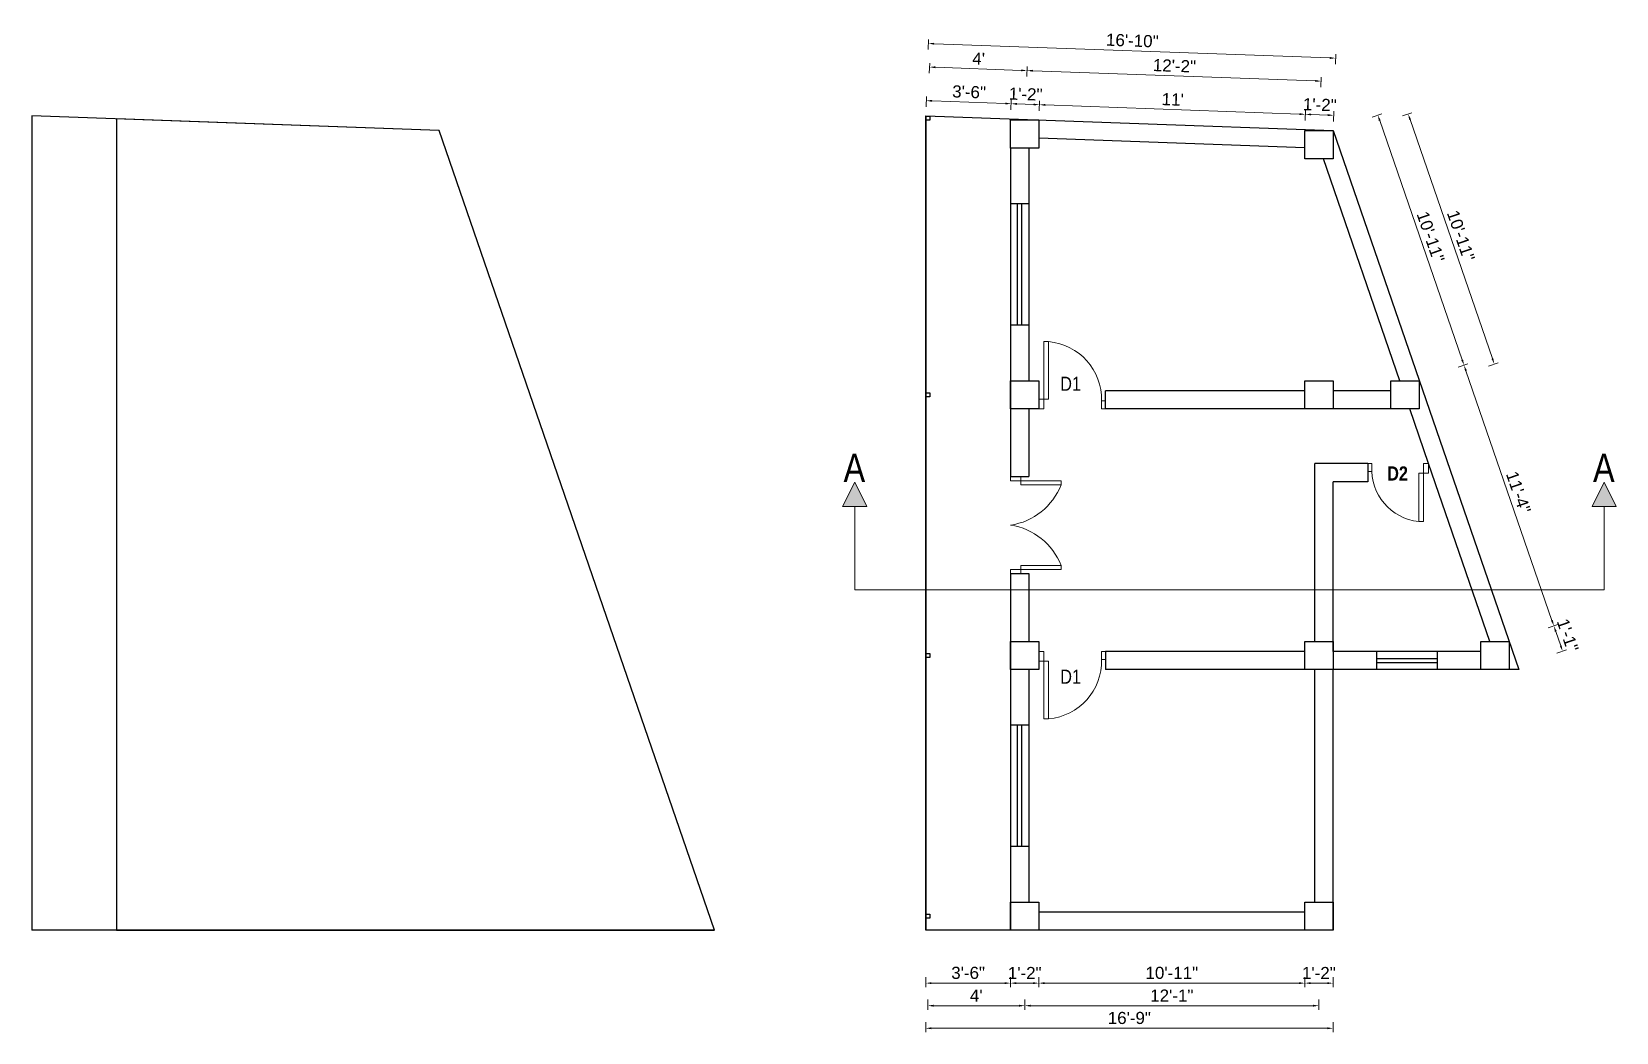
# Model space of a CAD drawing. Header units: inches. Extents: x 352731 to 371558, y -52658 to -39161.
# Drawn here: x 357306 to 358090, y -50385 to -49890 of the extents above; entities that cross this region are included whole.
import ezdxf

# ---------------------------------------------------------------- set-up
doc = ezdxf.new("R2010")
doc.units = ezdxf.units.IN
doc.header["$LTSCALE"] = 2
doc.header["$MEASUREMENT"] = 0
doc.header["$PDMODE"] = 34
doc.layers.get('0').update_dxf_attribs({"linetype": 'CONTINUOUS'})
doc.layers.get('DEFPOINTS').update_dxf_attribs({"color": 141, "linetype": 'CONTINUOUS'})
doc.layers.add('dimension', color=160, linetype='CONTINUOUS', lineweight=15)
doc.layers.add('steps', color=253, linetype='CONTINUOUS', lineweight=20)
doc.styles.add('Lettring Text', font='arial.ttf')
doc.styles.get("Standard").update_dxf_attribs({"font": 'ARIALN.TTF'})
doc.dimstyles.new('Copy of Standard', dxfattribs={"dimtxt": 6, "dimasz": 2.875, "dimexe": 2, "dimexo": 4, "dimgap": 2, "dimtad": 1, "dimdec": 0, "dimrnd": 1, "dimzin": 0, "dimdsep": 46, "dimlunit": 4, "dimtxsty": 'Lettring Text', "dimcen": 0.1, "dimclrd": 7, "dimclre": 7, "dimclrt": 7, "dimazin": 0, "dimtfac": 0.645, "dimtdec": 0, "dimtmove": 1, "dimatfit": 0, "dimfxl": 3, "dimfxlon": 1, "dimtfillclr": 256, "dimtolj": 1, "dimtzin": 0, "dimlwd": -1, "dimlwe": -1, "dimarcsym": 2})

msp = doc.modelspace()

# ---------------------------------------------------------------- texts
at = {"color": 7, "linetype": 'ByBlock', "lineweight": 5, "char_height": 14, "width": 26.5803, "attachment_point": 3}
for insert in [(357718.64, -50099.13), (358089.37, -50099.13)]:
    msp.add_mtext('A', dxfattribs=dict(at, insert=insert))
at = {"layer": 'steps', "color": 7, "ltscale": 0.3, "char_height": 7}
for insert, attachment_point in [((357820.27, -50068), 8), ((357820.27, -50205.96), 2)]:
    msp.add_mtext_dynamic_manual_height_columns('{\\W1;D1}', width=18.6213, gutter_width=40, heights=[0], dxfattribs=dict(at, insert=insert, attachment_point=attachment_point))
at = {"layer": 'steps', "color": 7, "ltscale": 0.3, "insert": (357981.99, -50112.4), "char_height": 7, "width": 55.268, "attachment_point": 8}
msp.add_mtext('{\\fTechnic|b1|i0|c2|p2;D2}', dxfattribs=at)

# ---------------------------------------------------------------- blocks, each defined once
blk = doc.blocks.new('*D586')
at = {"layer": 'DEFPOINTS', "color": 0, "ltscale": 0.5, "transparency": 16777216}
for p in [(357790.86, -49925.92), (357790.57, -49933.97), (357804.57, -49933.97)]:
    blk.add_point(p, dxfattribs=at)
at = {"layer": 'steps', "color": 7, "ltscale": 0.5, "transparency": 16777216}
for p, q in [((357790.76, -49928.92), (357790.93, -49923.92)), ((357801.97, -49926.32), (357793.74, -49926.02)), ((357804.74, -49929.42), (357804.92, -49924.42))]:
    blk.add_line(p, q, dxfattribs=at)
for points in [[(357793.75, -49925.54), (357793.72, -49926.5), (357790.86, -49925.92)], [(357801.99, -49925.84), (357801.95, -49926.8), (357804.84, -49926.42)]]:
    blk.add_solid(points, dxfattribs=at)
at = {"layer": 'steps', "color": 7, "ltscale": 0.5, "transparency": 16777216, "insert": (357798.03, -49921.16), "char_height": 6, "attachment_point": 5, "rotation": 357.93787, "style": 'Lettring Text'}
blk.add_mtext('\\A1;1\'-2"', dxfattribs=at)
blk = doc.blocks.new('*D587')
at = {"layer": 'DEFPOINTS', "color": 0, "ltscale": 0.5, "transparency": 16777216}
for p in [(357804.57, -49933.97), (357936.36, -49931.16), (357936.07, -49939.2)]:
    blk.add_point(p, dxfattribs=at)
at = {"layer": 'steps', "color": 7, "ltscale": 0.5, "transparency": 16777216}
for p, q in [((357804.74, -49929.42), (357804.92, -49924.42)), ((357807.72, -49926.52), (357933.49, -49931.05)), ((357936.25, -49934.16), (357936.43, -49929.16))]:
    blk.add_line(p, q, dxfattribs=at)
for points in [[(357807.74, -49926.05), (357807.7, -49927), (357804.84, -49926.42)], [(357933.5, -49930.57), (357933.47, -49931.53), (357936.36, -49931.16)]]:
    blk.add_solid(points, dxfattribs=at)
at = {"layer": 'steps', "color": 7, "ltscale": 0.5, "transparency": 16777216, "insert": (357870.78, -49923.78), "char_height": 6, "attachment_point": 5, "rotation": 357.93787, "style": 'Lettring Text'}
blk.add_mtext("\\A1;11'", dxfattribs=at)
blk = doc.blocks.new('*D588')
at = {"layer": 'DEFPOINTS', "color": 0, "ltscale": 0.5, "transparency": 16777216}
for p in [(357950.34, -49931.66), (357936.07, -49939.2), (357950.07, -49939.2)]:
    blk.add_point(p, dxfattribs=at)
at = {"layer": 'steps', "color": 7, "ltscale": 0.5, "transparency": 16777216}
for p, q in [((357936.25, -49934.16), (357936.43, -49929.16)), ((357939.23, -49931.26), (357947.47, -49931.56)), ((357950.23, -49934.66), (357950.41, -49929.66))]:
    blk.add_line(p, q, dxfattribs=at)
for points in [[(357939.25, -49930.78), (357939.22, -49931.74), (357936.36, -49931.16)], [(357947.49, -49931.08), (357947.45, -49932.04), (357950.34, -49931.66)]]:
    blk.add_solid(points, dxfattribs=at)
at = {"layer": 'steps', "color": 7, "ltscale": 0.5, "transparency": 16777216, "insert": (357943.53, -49926.4), "char_height": 6, "attachment_point": 5, "rotation": 357.93787, "style": 'Lettring Text'}
blk.add_mtext('\\A1;1\'-2"', dxfattribs=at)
blk = doc.blocks.new('*D589')
at = {"layer": 'DEFPOINTS', "color": 0, "ltscale": 0.5, "transparency": 16777216}
for p in [(357944.2, -49914.75), (357797.57, -49940.97), (357943.07, -49946.2)]:
    blk.add_point(p, dxfattribs=at)
at = {"layer": 'steps', "color": 7, "ltscale": 0.5, "transparency": 16777216}
for p, q in [((357798.6, -49912.51), (357798.78, -49907.52)), ((357801.58, -49909.62), (357941.33, -49914.65)), ((357944.1, -49917.75), (357944.28, -49912.75))]:
    blk.add_line(p, q, dxfattribs=at)
for points in [[(357801.6, -49909.14), (357801.56, -49910.1), (357798.71, -49909.51)], [(357941.35, -49914.17), (357941.31, -49915.13), (357944.2, -49914.75)]]:
    blk.add_solid(points, dxfattribs=at)
at = {"layer": 'steps', "color": 7, "ltscale": 0.5, "transparency": 16777216, "insert": (357871.63, -49907.13), "char_height": 6, "attachment_point": 5, "rotation": 357.93787, "style": 'Lettring Text'}
blk.add_mtext('\\A1;12\'-2"', dxfattribs=at)
blk = doc.blocks.new('*D590')
at = {"layer": 'DEFPOINTS', "color": 0, "ltscale": 0.5, "transparency": 16777216}
for p in [(357951.36, -49903.38), (357748.57, -49931.95), (357950.07, -49939.2)]:
    blk.add_point(p, dxfattribs=at)
at = {"layer": 'steps', "color": 7, "ltscale": 0.5, "transparency": 16777216}
for p, q in [((357749.76, -49899.12), (357749.94, -49894.12)), ((357752.74, -49896.23), (357948.49, -49903.27)), ((357951.25, -49906.38), (357951.43, -49901.38))]:
    blk.add_line(p, q, dxfattribs=at)
for points in [[(357752.75, -49895.75), (357752.72, -49896.7), (357749.86, -49896.12)], [(357948.51, -49902.79), (357948.47, -49903.75), (357951.36, -49903.38)]]:
    blk.add_solid(points, dxfattribs=at)
at = {"layer": 'steps', "color": 7, "ltscale": 0.5, "transparency": 16777216, "insert": (357850.79, -49894.69), "char_height": 6, "attachment_point": 5, "rotation": 357.93787, "style": 'Lettring Text'}
blk.add_mtext('\\A1;16\'-10"', dxfattribs=at)
blk = doc.blocks.new('*D591')
at = {"layer": 'DEFPOINTS', "color": 0, "ltscale": 0.5, "transparency": 16777216}
for p in [(357748.85, -49924.41), (357748.57, -49932.02), (357790.57, -49933.97)]:
    blk.add_point(p, dxfattribs=at)
at = {"layer": 'steps', "color": 7, "ltscale": 0.5, "transparency": 16777216}
for p, q in [((357748.74, -49927.4), (357748.92, -49922.41)), ((357787.99, -49925.81), (357751.72, -49924.51)), ((357790.76, -49928.92), (357790.93, -49923.92))]:
    blk.add_line(p, q, dxfattribs=at)
for points in [[(357751.74, -49924.03), (357751.7, -49924.99), (357748.85, -49924.41)], [(357788.01, -49925.34), (357787.97, -49926.29), (357790.86, -49925.92)]]:
    blk.add_solid(points, dxfattribs=at)
at = {"layer": 'steps', "color": 7, "ltscale": 0.5, "transparency": 16777216, "insert": (357770.04, -49920.1), "char_height": 6, "attachment_point": 5, "rotation": 357.93787, "style": 'Lettring Text'}
blk.add_mtext('\\A1;3\'-6"', dxfattribs=at)
blk = doc.blocks.new('*D592')
at = {"layer": 'DEFPOINTS', "color": 0, "ltscale": 0.5, "transparency": 16777216}
for p in [(357750.48, -49907.78), (357749.57, -49933.02), (357797.57, -49940.97)]:
    blk.add_point(p, dxfattribs=at)
at = {"layer": 'steps', "color": 7, "ltscale": 0.5, "transparency": 16777216}
for p, q in [((357750.37, -49910.78), (357750.55, -49905.78)), ((357795.83, -49909.41), (357753.36, -49907.88)), ((357798.6, -49912.51), (357798.78, -49907.52))]:
    blk.add_line(p, q, dxfattribs=at)
for points in [[(357753.37, -49907.4), (357753.34, -49908.36), (357750.48, -49907.78)], [(357795.85, -49908.93), (357795.82, -49909.89), (357798.71, -49909.51)]]:
    blk.add_solid(points, dxfattribs=at)
at = {"layer": 'steps', "color": 7, "ltscale": 0.5, "transparency": 16777216, "insert": (357774.77, -49903.65), "char_height": 6, "attachment_point": 5, "rotation": 357.93787, "style": 'Lettring Text'}
blk.add_mtext("\\A1;4'", dxfattribs=at)
blk = doc.blocks.new('*D593')
at = {"layer": 'DEFPOINTS', "color": 0, "ltscale": 0.5, "transparency": 16777216}
for p in [(357936.07, -50334.98), (357950.07, -50334.98), (357936.07, -50361.13)]:
    blk.add_point(p, dxfattribs=at)
at = {"layer": 'steps', "color": 7, "ltscale": 0.5, "transparency": 16777216}
for p, q in [((357936.07, -50358.13), (357936.07, -50363.13)), ((357950.07, -50358.13), (357950.07, -50363.13)), ((357947.2, -50361.13), (357938.95, -50361.13))]:
    blk.add_line(p, q, dxfattribs=at)
for points in [[(357938.95, -50360.65), (357938.95, -50361.6), (357936.07, -50361.13)], [(357947.2, -50360.65), (357947.2, -50361.6), (357950.07, -50361.13)]]:
    blk.add_solid(points, dxfattribs=at)
at = {"layer": 'steps', "color": 7, "ltscale": 0.5, "transparency": 16777216, "insert": (357943.07, -50356.11), "char_height": 6, "attachment_point": 5, "style": 'Lettring Text'}
blk.add_mtext('\\A1;1\'-2"', dxfattribs=at)
blk = doc.blocks.new('*D594')
at = {"layer": 'DEFPOINTS', "color": 0, "ltscale": 0.5, "transparency": 16777216}
for p in [(357804.57, -50334.98), (357936.07, -50334.98), (357804.57, -50361.13)]:
    blk.add_point(p, dxfattribs=at)
at = {"layer": 'steps', "color": 7, "ltscale": 0.5, "transparency": 16777216}
for p, q in [((357804.57, -50358.13), (357804.57, -50363.13)), ((357936.07, -50358.13), (357936.07, -50363.13)), ((357933.2, -50361.13), (357807.45, -50361.13))]:
    blk.add_line(p, q, dxfattribs=at)
for points in [[(357807.45, -50360.65), (357807.45, -50361.6), (357804.57, -50361.13)], [(357933.2, -50360.65), (357933.2, -50361.6), (357936.07, -50361.13)]]:
    blk.add_solid(points, dxfattribs=at)
at = {"layer": 'steps', "color": 7, "ltscale": 0.5, "transparency": 16777216, "insert": (357870.32, -50356.06), "char_height": 6, "attachment_point": 5, "style": 'Lettring Text'}
blk.add_mtext('\\A1;10\'-11"', dxfattribs=at)
blk = doc.blocks.new('*D595')
at = {"layer": 'DEFPOINTS', "color": 0, "ltscale": 0.5, "transparency": 16777216}
for p in [(357790.57, -50334.98), (357804.57, -50334.98), (357790.57, -50361.13)]:
    blk.add_point(p, dxfattribs=at)
at = {"layer": 'steps', "color": 7, "ltscale": 0.5, "transparency": 16777216}
for p, q in [((357790.57, -50358.13), (357790.57, -50363.13)), ((357804.57, -50358.13), (357804.57, -50363.13)), ((357801.7, -50361.13), (357793.45, -50361.13))]:
    blk.add_line(p, q, dxfattribs=at)
for points in [[(357793.45, -50360.65), (357793.45, -50361.6), (357790.57, -50361.13)], [(357801.7, -50360.65), (357801.7, -50361.6), (357804.57, -50361.13)]]:
    blk.add_solid(points, dxfattribs=at)
at = {"layer": 'steps', "color": 7, "ltscale": 0.5, "transparency": 16777216, "insert": (357797.57, -50356.11), "char_height": 6, "attachment_point": 5, "style": 'Lettring Text'}
blk.add_mtext('\\A1;1\'-2"', dxfattribs=at)
blk = doc.blocks.new('*D596')
at = {"layer": 'DEFPOINTS', "color": 0, "ltscale": 0.5, "transparency": 16777216}
for p in [(357748.57, -50334.98), (357790.57, -50334.98), (357748.57, -50361.13)]:
    blk.add_point(p, dxfattribs=at)
at = {"layer": 'steps', "color": 7, "ltscale": 0.5, "transparency": 16777216}
for p, q in [((357748.57, -50358.13), (357748.57, -50363.13)), ((357790.57, -50358.13), (357790.57, -50363.13)), ((357787.7, -50361.13), (357751.45, -50361.13))]:
    blk.add_line(p, q, dxfattribs=at)
for points in [[(357751.45, -50360.65), (357751.45, -50361.6), (357748.57, -50361.13)], [(357787.7, -50360.65), (357787.7, -50361.6), (357790.57, -50361.13)]]:
    blk.add_solid(points, dxfattribs=at)
at = {"layer": 'steps', "color": 7, "ltscale": 0.5, "transparency": 16777216, "insert": (357769.57, -50356.06), "char_height": 6, "attachment_point": 5, "style": 'Lettring Text'}
blk.add_mtext('\\A1;3\'-6"', dxfattribs=at)
blk = doc.blocks.new('*D597')
at = {"layer": 'DEFPOINTS', "color": 0, "ltscale": 0.5, "transparency": 16777216}
for p in [(357797.57, -50327.98), (357943.07, -50327.98), (357797.57, -50372.29)]:
    blk.add_point(p, dxfattribs=at)
at = {"layer": 'steps', "color": 7, "ltscale": 0.5, "transparency": 16777216}
for p, q in [((357797.57, -50369.29), (357797.57, -50374.29)), ((357940.2, -50372.29), (357800.45, -50372.29)), ((357943.07, -50369.29), (357943.07, -50374.29))]:
    blk.add_line(p, q, dxfattribs=at)
for points in [[(357800.45, -50371.81), (357800.45, -50372.77), (357797.57, -50372.29)], [(357940.2, -50371.81), (357940.2, -50372.77), (357943.07, -50372.29)]]:
    blk.add_solid(points, dxfattribs=at)
at = {"layer": 'steps', "color": 7, "ltscale": 0.5, "transparency": 16777216, "insert": (357870.32, -50367.28), "char_height": 6, "attachment_point": 5, "style": 'Lettring Text'}
blk.add_mtext('\\A1;12\'-1"', dxfattribs=at)
blk = doc.blocks.new('*D598')
at = {"layer": 'DEFPOINTS', "color": 0, "ltscale": 0.5, "transparency": 16777216}
for p in [(357749.57, -50327.98), (357797.57, -50327.98), (357749.57, -50372.29)]:
    blk.add_point(p, dxfattribs=at)
at = {"layer": 'steps', "color": 7, "ltscale": 0.5, "transparency": 16777216}
for p, q in [((357749.57, -50369.29), (357749.57, -50374.29)), ((357794.7, -50372.29), (357752.45, -50372.29)), ((357797.57, -50369.29), (357797.57, -50374.29))]:
    blk.add_line(p, q, dxfattribs=at)
for points in [[(357752.45, -50371.81), (357752.45, -50372.77), (357749.57, -50372.29)], [(357794.7, -50371.81), (357794.7, -50372.77), (357797.57, -50372.29)]]:
    blk.add_solid(points, dxfattribs=at)
at = {"layer": 'steps', "color": 7, "ltscale": 0.5, "transparency": 16777216, "insert": (357773.57, -50367.29), "char_height": 6, "attachment_point": 5, "style": 'Lettring Text'}
blk.add_mtext("\\A1;4'", dxfattribs=at)
blk = doc.blocks.new('*D599')
at = {"layer": 'DEFPOINTS', "color": 0, "ltscale": 0.5, "transparency": 16777216}
for p in [(357748.57, -50334.98), (357950.07, -50334.98), (357748.57, -50383.47)]:
    blk.add_point(p, dxfattribs=at)
at = {"layer": 'steps', "color": 7, "ltscale": 0.5, "transparency": 16777216}
for p, q in [((357748.57, -50380.47), (357748.57, -50385.47)), ((357947.2, -50383.47), (357751.45, -50383.47)), ((357950.07, -50380.47), (357950.07, -50385.47))]:
    blk.add_line(p, q, dxfattribs=at)
for points in [[(357751.45, -50382.99), (357751.45, -50383.95), (357748.57, -50383.47)], [(357947.2, -50382.99), (357947.2, -50383.95), (357950.07, -50383.47)]]:
    blk.add_solid(points, dxfattribs=at)
at = {"layer": 'steps', "color": 7, "ltscale": 0.5, "transparency": 16777216, "insert": (357849.32, -50378.4), "char_height": 6, "attachment_point": 5, "style": 'Lettring Text'}
blk.add_mtext('\\A1;16\'-9"', dxfattribs=at)
blk = doc.blocks.new('*D600')
at = {"layer": 'DEFPOINTS', "color": 0, "ltscale": 0.5, "transparency": 16777216}
for p in [(357950.07, -49939.2), (358014.87, -50055.34), (357992.7, -50062.98)]:
    blk.add_point(p, dxfattribs=at)
at = {"layer": 'steps', "color": 7, "ltscale": 0.5, "transparency": 16777216}
for p, q in [((357969.41, -49932.54), (357974.14, -49930.92)), ((357973.18, -49934.29), (358013.94, -50052.62)), ((358012.04, -50056.32), (358016.76, -50054.69))]:
    blk.add_line(p, q, dxfattribs=at)
for points in [[(357973.63, -49934.13), (357972.73, -49934.44), (357972.25, -49931.57)], [(358014.39, -50052.46), (358013.48, -50052.78), (358014.87, -50055.34)]]:
    blk.add_solid(points, dxfattribs=at)
at = {"layer": 'steps', "color": 7, "ltscale": 0.5, "transparency": 16777216, "insert": (357998.35, -49991.8), "char_height": 6, "attachment_point": 5, "rotation": 289.00436, "style": 'Lettring Text'}
blk.add_mtext('\\A1;10\'-11"', dxfattribs=at)
blk = doc.blocks.new('*D601')
at = {"layer": 'DEFPOINTS', "color": 0, "ltscale": 0.5, "transparency": 16777216}
for p in [(357992.7, -50062.98), (358059.3, -50184.34), (358037.13, -50191.98)]:
    blk.add_point(p, dxfattribs=at)
at = {"layer": 'steps', "color": 7, "ltscale": 0.5, "transparency": 16777216}
for p, q in [((358012.04, -50056.32), (358016.76, -50054.69)), ((358015.81, -50058.06), (358058.37, -50181.62)), ((358056.47, -50185.32), (358061.19, -50183.69))]:
    blk.add_line(p, q, dxfattribs=at)
for points in [[(358016.26, -50057.9), (358015.36, -50058.21), (358014.87, -50055.34)], [(358058.82, -50181.46), (358057.91, -50181.78), (358059.3, -50184.34)]]:
    blk.add_solid(points, dxfattribs=at)
at = {"layer": 'steps', "color": 7, "ltscale": 0.5, "transparency": 16777216, "insert": (358041.83, -50118.21), "char_height": 6, "attachment_point": 5, "rotation": 289.00436, "style": 'Lettring Text'}
blk.add_mtext('\\A1;11\'-4"', dxfattribs=at)
blk = doc.blocks.new('*D602')
at = {"layer": 'DEFPOINTS', "color": 0, "ltscale": 0.5, "transparency": 16777216}
for p in [(358037.13, -50191.98), (358063.61, -50196.85), (358037.13, -50205.98)]:
    blk.add_point(p, dxfattribs=at)
at = {"layer": 'steps', "color": 7, "ltscale": 0.5, "transparency": 16777216}
for p, q in [((358056.47, -50185.32), (358061.19, -50183.69)), ((358060.24, -50187.06), (358062.68, -50194.14)), ((358060.78, -50197.83), (358065.5, -50196.2))]:
    blk.add_line(p, q, dxfattribs=at)
for points in [[(358060.69, -50186.9), (358059.79, -50187.21), (358059.3, -50184.34)], [(358063.13, -50193.98), (358062.22, -50194.29), (358063.61, -50196.85)]]:
    blk.add_solid(points, dxfattribs=at)
at = {"layer": 'steps', "color": 7, "ltscale": 0.5, "transparency": 16777216, "insert": (358066.2, -50188.96), "char_height": 6, "attachment_point": 5, "rotation": 289.00436, "style": 'Lettring Text'}
blk.add_mtext('\\A1;1\'-1"', dxfattribs=at)
blk = doc.blocks.new('*D603')
at = {"layer": 'DEFPOINTS', "color": 0, "ltscale": 0.5, "transparency": 16777216}
for p in [(357943.07, -49946.2), (358029.85, -50054.77), (357985.7, -50069.98)]:
    blk.add_point(p, dxfattribs=at)
at = {"layer": 'steps', "color": 7, "ltscale": 0.5, "transparency": 16777216}
for p, q in [((357984.38, -49931.98), (357989.11, -49930.35)), ((357988.15, -49933.72), (358028.91, -50052.05)), ((358027.01, -50055.75), (358031.74, -50054.12))]:
    blk.add_line(p, q, dxfattribs=at)
for points in [[(357988.61, -49933.56), (357987.7, -49933.87), (357987.22, -49931)], [(358029.36, -50051.9), (358028.46, -50052.21), (358029.85, -50054.77)]]:
    blk.add_solid(points, dxfattribs=at)
at = {"layer": 'steps', "color": 7, "ltscale": 0.5, "transparency": 16777216, "insert": (358013.32, -49991.24), "char_height": 6, "attachment_point": 5, "rotation": 289.00436, "style": 'Lettring Text'}
blk.add_mtext('\\A1;10\'-11"', dxfattribs=at)

# ---------------------------------------------------------------- dimensions: what is measured, and where the dimension line sits
at = {"layer": 'steps', "ltscale": 0.5}
for p1, p2, distance, picture, middle in [((357748.57, -49931.95), (357950.07, -49939.2), 35.85, '*D590', (357850.79, -49894.69)), ((357797.57, -49940.97), (357943.07, -49946.2), 31.47, '*D589', (357871.63, -49907.13)), ((357943.07, -49946.2), (357985.7, -50069.98), 46.69, '*D603', (358013.32, -49991.24)), ((357950.07, -49939.2), (357992.7, -50062.98), 23.45, '*D600', (357998.35, -49991.8))]:
    dim = msp.add_aligned_dim(p1=p1, p2=p2, distance=distance, dimstyle='Copy of Standard', dxfattribs=at)
    dim.commit()
    dim.dimension.update_dxf_attribs({"geometry": picture, "text_midpoint": middle})
for base, p1, p2, angle, picture, middle in [((357750.48, -49907.78), (357797.57, -49940.97), (357749.57, -49933.02), 177.93787, '*D592', (357774.77, -49903.65)), ((357748.85, -49924.41), (357790.57, -49933.97), (357748.57, -49932.02), 177.93787, '*D591', (357770.04, -49920.1)), ((357936.36, -49931.16), (357804.57, -49933.97), (357936.07, -49939.2), 177.93787, '*D587', (357870.78, -49923.78)), ((358059.3, -50184.34), (357992.7, -50062.98), (358037.13, -50191.98), 109.00436, '*D601', (358041.83, -50118.21))]:
    dim = msp.add_linear_dim(base=base, p1=p1, p2=p2, angle=angle, dimstyle='Copy of Standard', dxfattribs=at)
    dim.commit()
    dim.dimension.update_dxf_attribs({"geometry": picture, "text_midpoint": middle})
for base, p1, p2, angle, picture, middle in [((357790.86, -49925.92), (357804.57, -49933.97), (357790.57, -49933.97), 177.93787, '*D586', (357797.85, -49926.17)), ((357950.34, -49931.66), (357936.07, -49939.2), (357950.07, -49939.2), 177.93787, '*D588', (357943.35, -49931.41)), ((358063.61, -50196.85), (358037.13, -50191.98), (358037.13, -50205.98), 109.00436, '*D602', (358061.46, -50190.6))]:
    dim = msp.add_linear_dim(base=base, p1=p1, p2=p2, angle=angle, dimstyle='Copy of Standard', dxfattribs=at)
    dim.commit()
    dim.dimension.update_dxf_attribs({"geometry": picture, "text_midpoint": middle, "dimtype": 160})
for base, p1, p2, picture, middle in [((357749.57, -50372.29), (357797.57, -50327.98), (357749.57, -50327.98), '*D598', (357773.57, -50367.29)), ((357797.5732, -50372.2919), (357943.0709, -50327.9763), (357797.5732, -50327.9763), '*D597', (357870.3221, -50367.2796)), ((357748.57, -50361.13), (357790.57, -50334.98), (357748.57, -50334.98), '*D596', (357769.57, -50356.06)), ((357748.5732, -50383.4665), (357950.0709, -50334.9763), (357748.5732, -50334.9763), '*D599', (357849.3221, -50378.4031)), ((357804.5732, -50361.1258), (357936.0709, -50334.9763), (357804.5732, -50334.9763), '*D594', (357870.3221, -50356.0623))]:
    dim = msp.add_linear_dim(base=base, p1=p1, p2=p2, dimstyle='Copy of Standard', dxfattribs=at)
    dim.commit()
    dim.dimension.update_dxf_attribs({"geometry": picture, "text_midpoint": middle})
for base, p1, p2, picture, middle in [((357790.57, -50361.13), (357804.57, -50334.98), (357790.57, -50334.98), '*D595', (357797.57, -50361.13)), ((357936.07, -50361.13), (357950.07, -50334.98), (357936.07, -50334.98), '*D593', (357943.07, -50361.13))]:
    dim = msp.add_linear_dim(base=base, p1=p1, p2=p2, dimstyle='Copy of Standard', dxfattribs=at)
    dim.commit()
    dim.dimension.update_dxf_attribs({"geometry": picture, "text_midpoint": middle, "dimtype": 160})

# ---------------------------------------------------------------- hatches: boundary and pattern name
at = {"linetype": 'ByBlock', "lineweight": 5}
for points in [[(357713.45, -50113.24), (357719.45, -50125.24), (357707.45, -50125.24)], [(358084.19, -50113.24), (358090.19, -50125.24), (358078.19, -50125.24)]]:
    msp.add_hatch(color=7, dxfattribs=at).paths.add_polyline_path(points)

# ---------------------------------------------------------------- linework, layer by layer
at = {"color": 2, "ltscale": 0.5, "true_color": 0xf1eb1f}
for p, q in [((357507.87, -49939.2), (357306.37, -49931.95)), ((357644.18, -50334.98), (357507.87, -49939.2)), ((357936.07, -49947.71), (357804.57, -49942.97)), ((357983.18, -50062.98), (357945.37, -49953.2)), ((357997.3, -50103.98), (357988, -50076.98)), ((358027.61, -50191.98), (357997.3, -50103.98))]:
    msp.add_line(p, q, dxfattribs=at)
at = {"ltscale": 0.5}
for p, q in [((357306.37, -49931.95), (357306.37, -50334.98)), ((357348.37, -49933.46), (357348.37, -50334.98)), ((357748.57, -49931.95), (357748.57, -50334.98)), ((357790.57, -49947.97), (357790.57, -50110.48)), ((357799.57, -49947.97), (357799.57, -50062.98)), ((357799.57, -49975.47), (357790.57, -49975.47)), ((357794.07, -50035.47), (357794.07, -49975.47)), ((357796.07, -50035.47), (357796.07, -49975.47)), ((357799.57, -50035.47), (357790.57, -50035.47)), ((357936.07, -50067.98), (357837.57, -50067.98)), ((357837.57, -50076.98), (357837.57, -50067.98)), ((357978.7, -50067.98), (357950.07, -50067.98)), ((357799.57, -50076.98), (357799.57, -50110.48)), ((357988, -50076.98), (357837.57, -50076.98)), ((357967.3, -50103.98), (357941.07, -50103.98)), ((357941.07, -50191.98), (357941.07, -50103.98)), ((357967.3, -50103.98), (357967.3, -50112.98)), ((357790.57, -50110.48), (357799.57, -50110.48)), ((357967.3, -50112.98), (357950.07, -50112.98)), ((357950.07, -50196.98), (357950.07, -50112.98)), ((357790.57, -50158.48), (357799.57, -50158.48)), ((357790.57, -50158.48), (357790.57, -50334.98)), ((357799.57, -50158.48), (357799.57, -50191.98)), ((357936.07, -50196.98), (357837.57, -50196.98)), ((357837.57, -50196.98), (357837.57, -50205.98)), ((358023.13, -50196.98), (357950.07, -50196.98)), ((357971.6, -50196.98), (357971.6, -50205.98)), ((357971.6, -50200.48), (358001.6, -50200.48)), ((357971.6, -50202.48), (358001.6, -50202.48)), ((358001.6, -50196.98), (358001.6, -50205.98)), ((357799.57, -50205.98), (357799.57, -50320.98)), ((357941.07, -50205.98), (357837.57, -50205.98)), ((357941.07, -50320.98), (357941.07, -50205.98)), ((358041.95, -50205.98), (357950.07, -50205.98)), ((357950.07, -50334.98), (357950.07, -50205.98)), ((357799.57, -50233.48), (357790.57, -50233.48)), ((357794.07, -50293.48), (357794.07, -50233.48)), ((357796.07, -50293.48), (357796.07, -50233.48)), ((357799.57, -50293.48), (357790.57, -50293.48)), ((357936.07, -50325.98), (357804.57, -50325.98)), ((357644.18, -50334.98), (357306.37, -50334.98)), ((357947.57, -50334.98), (357748.57, -50334.98))]:
    msp.add_line(p, q, dxfattribs=at)
at = {"color": 7, "linetype": 'ByBlock', "lineweight": 5}
for p, q in [((357713.45, -50113.24), (357707.45, -50125.24)), ((357719.45, -50125.24), (357713.45, -50113.24)), ((358084.19, -50113.24), (358078.19, -50125.24)), ((358090.19, -50125.24), (358084.19, -50113.24)), ((357719.45, -50125.24), (357707.45, -50125.24)), ((357713.45, -50166.41), (357713.45, -50125.24)), ((358090.19, -50125.24), (358078.19, -50125.24)), ((358084.19, -50166.41), (358084.19, -50125.24)), ((358084.19, -50166.41), (357713.45, -50166.41))]:
    msp.add_line(p, q, dxfattribs=at)
at = {"ltscale": 0.5}
for points in [[(357507.87, -49939.2), (357348.37, -49933.46), (357348.37, -50334.98), (357644.18, -50334.98)], [(357748.57, -49932.02), (357750.57, -49932.02), (357750.57, -49934.02), (357748.57, -49934.02)], [(357790.57, -49933.97), (357804.57, -49933.97), (357804.57, -49947.97), (357790.57, -49947.97)], [(357936.07, -49939.2), (357950.07, -49939.2), (357950.07, -49953.2), (357936.07, -49953.2)], [(357748.57, -50068.98), (357750.57, -50068.98), (357750.57, -50070.98), (357748.57, -50070.98)], [(357790.57, -50062.98), (357804.57, -50062.98), (357804.57, -50076.98), (357790.57, -50076.98)], [(357936.07, -50062.98), (357950.07, -50062.98), (357950.07, -50076.98), (357936.07, -50076.98)], [(357978.7, -50062.98), (357992.7, -50062.98), (357992.7, -50076.98), (357978.7, -50076.98)], [(357790.57, -50191.98), (357804.57, -50191.98), (357804.57, -50205.98), (357790.57, -50205.98)], [(357936.07, -50191.98), (357950.07, -50191.98), (357950.07, -50205.98), (357936.07, -50205.98)], [(358023.13, -50191.98), (358037.13, -50191.98), (358037.13, -50205.98), (358023.13, -50205.98)], [(357748.57, -50197.98), (357750.57, -50197.98), (357750.57, -50199.98), (357748.57, -50199.98)], [(357790.57, -50320.98), (357804.57, -50320.98), (357804.57, -50334.98), (357790.57, -50334.98)], [(357936.07, -50320.98), (357950.07, -50320.98), (357950.07, -50334.98), (357936.07, -50334.98)], [(357748.57, -50326.98), (357750.57, -50326.98), (357750.57, -50328.98), (357748.57, -50328.98)]]:
    msp.add_lwpolyline(points, close=True, dxfattribs=at)
for points in [[(357748.57, -50334.98), (357748.57, -49931.95), (357950.07, -49939.2), (358041.95, -50205.98)], [(357950.07, -50334.98), (357748.57, -50334.98)]]:
    msp.add_lwpolyline(points, dxfattribs=at)
at = {"layer": 'dimension', "ltscale": 7}
for p, q in [((357806.97, -50072.18), (357806.97, -50043.57)), ((357806.97, -50043.67), (357809.37, -50043.67)), ((357809.37, -50072.18), (357809.37, -50043.67)), ((357804.57, -50072.18), (357806.97, -50072.18)), ((357804.57, -50076.98), (357804.57, -50072.18)), ((357806.97, -50076.98), (357804.57, -50076.98)), ((357806.97, -50072.18), (357806.97, -50076.98)), ((357806.97, -50072.18), (357809.37, -50072.18)), ((357835.57, -50076.98), (357835.57, -50072.98)), ((357835.57, -50072.98), (357837.57, -50072.98)), ((357835.57, -50076.98), (357837.57, -50076.98)), ((357837.57, -50076.98), (357837.57, -50072.98)), ((357967.3, -50103.98), (357967.3, -50107.98)), ((357969.3, -50103.98), (357967.3, -50103.98)), ((357969.3, -50107.98), (357967.3, -50107.98)), ((357969.3, -50103.98), (357969.3, -50107.98)), ((357992.5, -50108.78), (357992.5, -50132.65)), ((357994.9, -50108.78), (357992.5, -50108.78)), ((357994.9, -50108.78), (357994.9, -50103.98)), ((357994.9, -50103.98), (357997.3, -50103.98)), ((357994.9, -50108.78), (357994.9, -50132.65)), ((357997.3, -50108.78), (357994.9, -50108.78)), ((357997.3, -50103.98), (357997.3, -50108.78)), ((357994.9, -50132.65), (357992.5, -50132.65)), ((357806.97, -50196.98), (357804.57, -50196.98)), ((357804.57, -50196.98), (357804.57, -50201.78)), ((357804.57, -50201.78), (357806.97, -50201.78)), ((357806.97, -50201.78), (357806.97, -50196.98)), ((357806.97, -50201.78), (357806.97, -50230.39)), ((357806.97, -50201.78), (357809.37, -50201.78)), ((357809.37, -50201.78), (357809.37, -50230.29)), ((357835.57, -50196.98), (357835.57, -50200.98)), ((357835.57, -50196.98), (357837.57, -50196.98)), ((357835.57, -50200.98), (357837.57, -50200.98)), ((357837.57, -50196.98), (357837.57, -50200.98)), ((357806.97, -50230.29), (357809.37, -50230.29))]:
    msp.add_line(p, q, dxfattribs=at)
for centre, radius, start, end in [((357806.97, -50072.18), 28.61, 358.39774, 85.18819), ((357994.96, -50107.05), 25.72, 176.01057, 264.50706), ((357806.97, -50201.78), 28.61, 274.81181, 1.60226)]:
    msp.add_arc(centre, radius, start, end, dxfattribs=at)
at = {"layer": 'steps', "color": 7, "ltscale": 0.3}
for points in [[(357795.57, -50110.48), (357795.57, -50112.48), (357790.57, -50112.48), (357790.57, -50110.48)], [(357795.57, -50112.48), (357815.57, -50112.48), (357815.57, -50114.48), (357795.57, -50114.48)], [(357795.57, -50158.48), (357795.57, -50156.48), (357790.57, -50156.48), (357790.57, -50158.48)], [(357795.57, -50156.48), (357815.57, -50156.48), (357815.57, -50154.48), (357795.57, -50154.48)]]:
    msp.add_lwpolyline(points, close=True, dxfattribs=at)
at = {"layer": 'steps', "color": 7, "ltscale": 0.3, "true_color": 0xffffff}
for centre, start, end in [((357785.85, -50102.95), 278.51763, 338.80199), ((357785.85, -50166), 21.19801, 81.48237)]:
    msp.add_arc(centre, 31.88, start, end, dxfattribs=at)

msp.set_redraw_order([(e.dxf.handle, doc.entitydb.next_handle()) for e in msp.query("TEXT MTEXT ATTDEF DIMENSION ARC_DIMENSION")])  # texts and dimensions are drawn at this point

doc.saveas('drawing.dxf')
